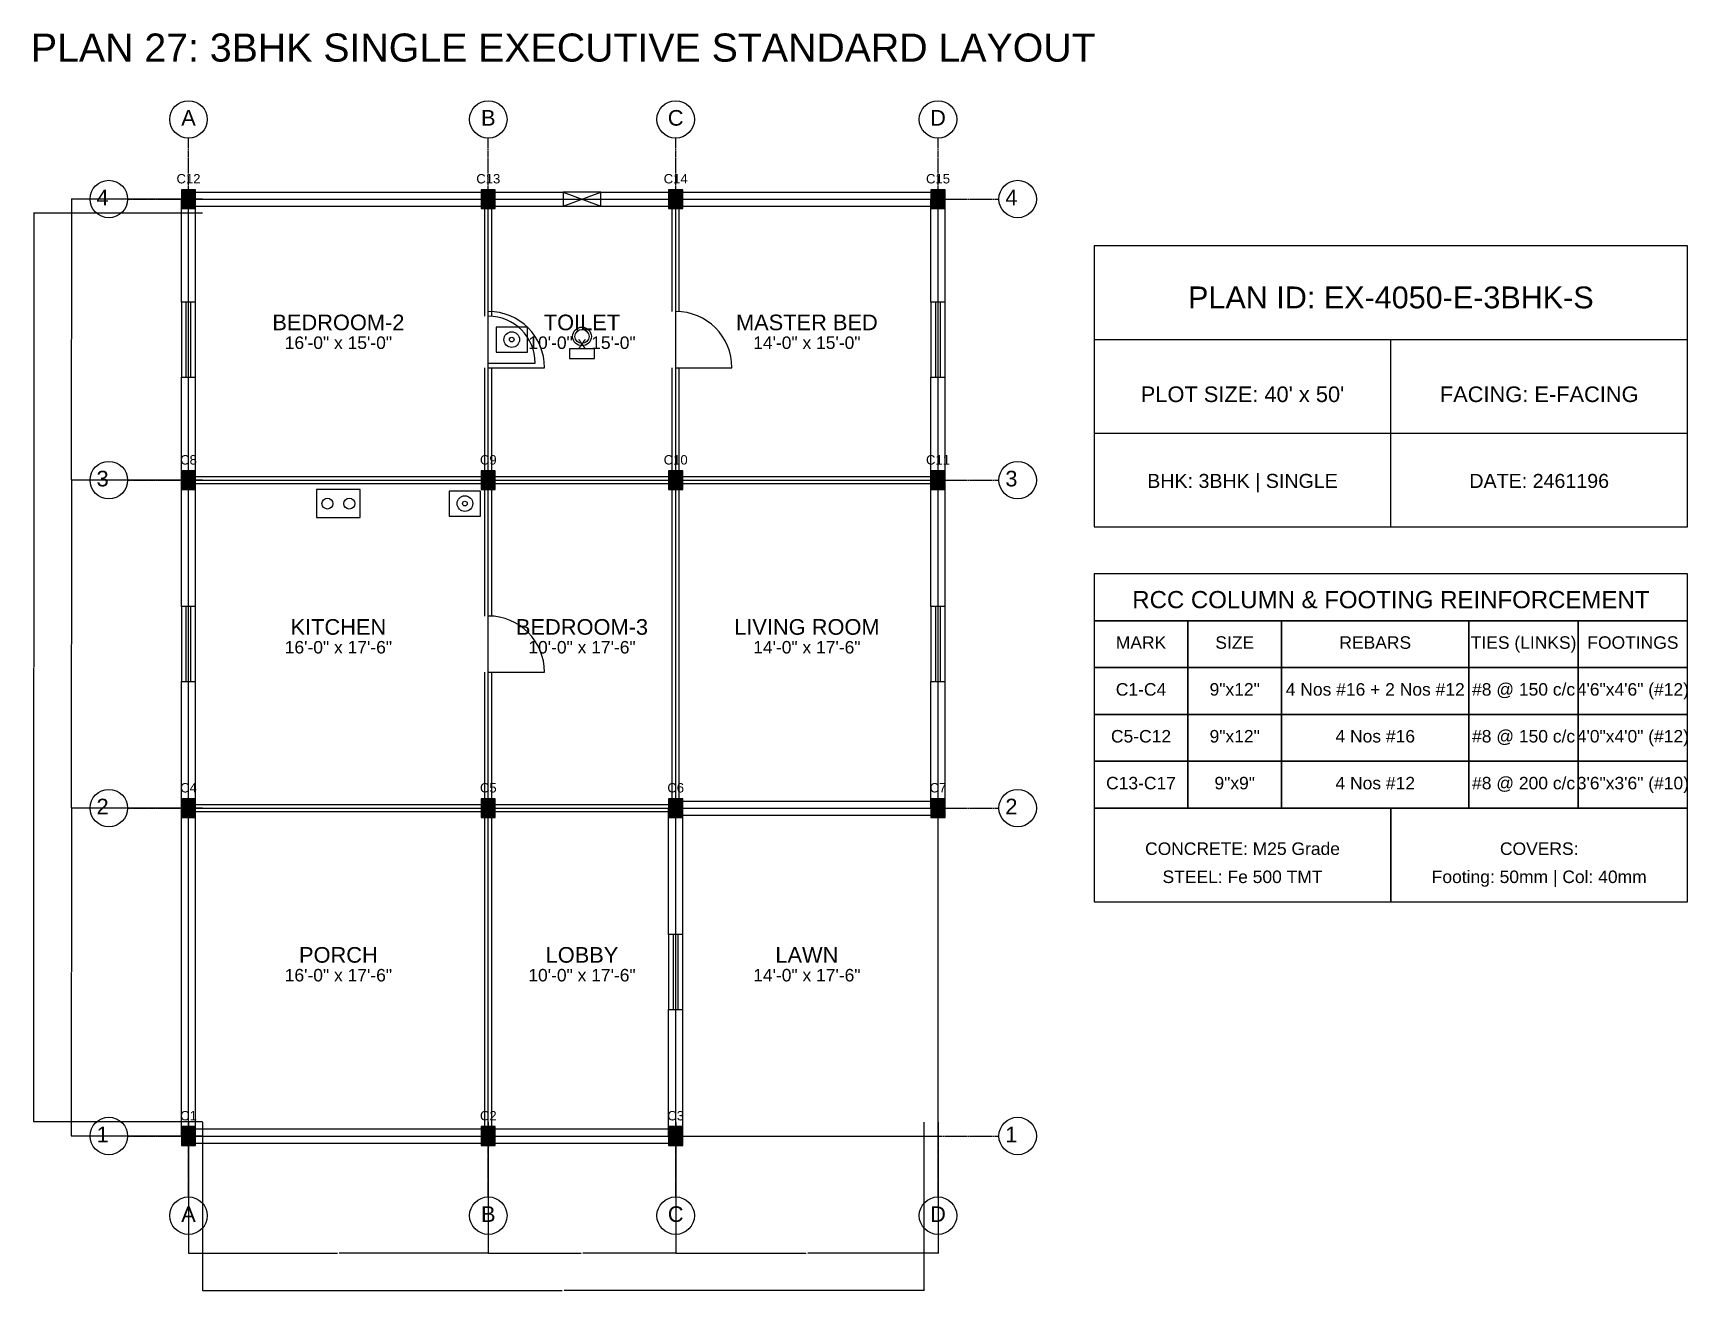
# Model space of a CAD drawing. Header units: inches. Extents: x -134 to 23580, y -99 to 23207.
# Drawn here: x 14900 to 15960, y 4901 to 5706 of the extents above; entities that cross this region are included whole.
import ezdxf
from ezdxf.enums import TextEntityAlignment as Align

# ---------------------------------------------------------------- set-up
doc = ezdxf.new("R2010")
doc.units = ezdxf.units.IN
doc.header["$MEASUREMENT"] = 0
doc.linetypes.add('CENTER', pattern=[2, 1.25, -0.25, 0.25, -0.25])
for name, color, linetype in [('A-COL-HATCH', 251, 'Continuous'), ('A-COLUMN', 1, 'Continuous'), ('A-DIM', 5, 'Continuous'), ('A-DOOR', 30, 'Continuous'), ('A-FIXTURE', 8, 'Continuous'), ('A-TEXT', 2, 'Continuous'), ('A-WALL-EXT', 7, 'Continuous'), ('A-WALL-INT', 9, 'Continuous'), ('A-WINDOW', 4, 'Continuous'), ('S-BEAM-FRAMING', 2, 'Continuous'), ('S-BUBBLE', 4, 'Continuous'), ('S-GRID-CENTER', 8, 'CENTER'), ('S-TABLE', 7, 'Continuous'), ('S-TEXT', 3, 'Continuous')]:
    doc.layers.add(name, color=color, linetype=linetype)
doc.styles.get("Standard").update_dxf_attribs({"font": 'arial.ttf'})
doc.dimstyles.get("Standard").update_dxf_attribs({"dimtxt": 0.18, "dimasz": 0.18, "dimexe": 0.18, "dimexo": 0.0625, "dimgap": 0.09, "dimtad": 0, "dimtih": 1, "dimtoh": 1, "dimdec": 4, "dimzin": 0, "dimdsep": 46, "dimtxsty": 'Standard', "dimcen": 0.09, "dimadec": 0, "dimazin": 0, "dimtfac": 1, "dimtdec": 4, "dimtofl": 0, "dimtmove": 0, "dimatfit": 3, "dimfxl": 1, "dimtolj": 1, "dimtzin": 0, "dimarcsym": 0})

msp = doc.modelspace()

# ---------------------------------------------------------------- texts
at = {"layer": 'A-TEXT'}
for s, height, p in [('PLAN 27: 3BHK SINGLE EXECUTIVE STANDARD LAYOUT', 18, (15240, 5688)), ('C12', 6, (15000, 5610)), ('C13', 6, (15192, 5610)), ('C14', 6, (15312, 5610)), ('C15', 6, (15480, 5610)), ('PLAN ID: EX-4050-E-3BHK-S', 14, (15770, 5530)), ('BEDROOM-2', 10, (15096, 5516)), ('TOILET', 10, (15252, 5516)), ('MASTER BED', 10, (15396, 5516)), ('16\'-0" x 15\'-0"', 8, (15096, 5504)), ('10\'-0" x 15\'-0"', 8, (15252, 5504)), ('14\'-0" x 15\'-0"', 8, (15396, 5504)), ("PLOT SIZE: 40' x 50'", 10, (15675, 5470)), ('FACING: E-FACING', 10, (15865, 5470)), ('C8', 6, (15000, 5430)), ('C9', 6, (15192, 5430)), ('C10', 6, (15312, 5430)), ('C11', 6, (15480, 5430)), ('BHK: 3BHK | SINGLE', 9, (15675, 5415)), ('DATE: 2461196', 9, (15865, 5415)), ('KITCHEN', 10, (15096, 5321)), ('BEDROOM-3', 10, (15252, 5321)), ('LIVING ROOM', 10, (15396, 5321)), ('16\'-0" x 17\'-6"', 8, (15096, 5309)), ('10\'-0" x 17\'-6"', 8, (15252, 5309)), ('14\'-0" x 17\'-6"', 8, (15396, 5309)), ('C4', 6, (15000, 5220)), ('C5', 6, (15192, 5220)), ('C6', 6, (15312, 5220)), ('C7', 6, (15480, 5220)), ('PORCH', 10, (15096, 5111)), ('LOBBY', 10, (15252, 5111)), ('LAWN', 10, (15396, 5111)), ('16\'-0" x 17\'-6"', 8, (15096, 5099)), ('10\'-0" x 17\'-6"', 8, (15252, 5099)), ('14\'-0" x 17\'-6"', 8, (15396, 5099)), ('C1', 6, (15000, 5010)), ('C2', 6, (15192, 5010)), ('C3', 6, (15312, 5010))]:
    msp.add_text(s, height=height, dxfattribs=at).set_placement(p, align=Align.CENTER)
at = {"layer": 'S-TEXT'}
for s, height, p in [('A', 10, (15000, 5647)), ('B', 10, (15192, 5647)), ('C', 10, (15312, 5647)), ('D', 10, (15480, 5647)), ('4', 10, (14945, 5596)), ('4', 10, (15527, 5596)), ('3', 10, (14945, 5416)), ('3', 10, (15527, 5416)), ('RCC COLUMN & FOOTING REINFORCEMENT', 11, (15770, 5338)), ('MARK', 8, (15610, 5312)), ('SIZE', 8, (15670, 5312)), ('REBARS', 8, (15760, 5312)), ('TIES (LINKS)', 8, (15855, 5312)), ('FOOTINGS', 8, (15925, 5312)), ('C1-C4', 8, (15610, 5282)), ('9"x12"', 8, (15670, 5282)), ('4 Nos #16 + 2 Nos #12', 8, (15760, 5282)), ('#8 @ 150 c/c', 8, (15855, 5282)), ('4\'6"x4\'6" (#12)', 8, (15925, 5282)), ('C5-C12', 8, (15610, 5252)), ('9"x12"', 8, (15670, 5252)), ('4 Nos #16', 8, (15760, 5252)), ('#8 @ 150 c/c', 8, (15855, 5252)), ('4\'0"x4\'0" (#12)', 8, (15925, 5252)), ('C13-C17', 8, (15610, 5222)), ('9"x9"', 8, (15670, 5222)), ('4 Nos #12', 8, (15760, 5222)), ('#8 @ 200 c/c', 8, (15855, 5222)), ('3\'6"x3\'6" (#10)', 8, (15925, 5222)), ('2', 10, (14945, 5206)), ('2', 10, (15527, 5206)), ('CONCRETE: M25 Grade', 8, (15675, 5180)), ('COVERS:', 8, (15865, 5180)), ('STEEL: Fe 500 TMT', 8, (15675, 5162)), ('Footing: 50mm | Col: 40mm', 8, (15865, 5162)), ('1', 10, (14945, 4996)), ('1', 10, (15527, 4996)), ('A', 10, (15000, 4945)), ('B', 10, (15192, 4945)), ('C', 10, (15312, 4945)), ('D', 10, (15480, 4945))]:
    msp.add_text(s, height=height, dxfattribs=at).set_placement(p, align=Align.CENTER)

# ---------------------------------------------------------------- blocks, each defined once
blk = doc.blocks.new('*D259')
at = {"layer": 'A-DIM', "color": 0, "lineweight": -2, "transparency": 16777216}
for p, q in [((15000, 5008.9), (15000, 4924.8)), ((15192, 5008.9), (15192, 4924.8)), ((15000.2, 4925), (15095.4, 4925)), ((15191.8, 4925), (15096.6, 4925))]:
    blk.add_line(p, q, dxfattribs=at)
at = {"layer": 'A-DIM', "color": 0, "transparency": 16777216}
for points in [[(15000.2, 4925), (15000.2, 4925), (15000, 4925)], [(15191.8, 4925), (15191.8, 4925), (15192, 4925)]]:
    blk.add_solid(points, dxfattribs=at)
at = {"layer": 'Defpoints', "color": 0, "transparency": 16777216}
for p in [(15000, 5009), (15192, 5009), (15192, 4925)]:
    blk.add_point(p, dxfattribs=at)
at = {"layer": 'A-DIM', "color": 0, "transparency": 16777216, "insert": (15096, 4925), "char_height": 0.18, "attachment_point": 5}
blk.add_mtext('\\A1;192.0000', dxfattribs=at)
blk = doc.blocks.new('*D260')
at = {"layer": 'A-DIM', "color": 0, "lineweight": -2, "transparency": 16777216}
for p, q in [((15192, 5008.9), (15192, 4924.8)), ((15312, 5008.9), (15312, 4924.8)), ((15192.2, 4925), (15251.4, 4925)), ((15311.8, 4925), (15252.6, 4925))]:
    blk.add_line(p, q, dxfattribs=at)
at = {"layer": 'A-DIM', "color": 0, "transparency": 16777216}
for points in [[(15192.2, 4925), (15192.2, 4925), (15192, 4925)], [(15311.8, 4925), (15311.8, 4925), (15312, 4925)]]:
    blk.add_solid(points, dxfattribs=at)
at = {"layer": 'Defpoints', "color": 0, "transparency": 16777216}
for p in [(15192, 5009), (15312, 5009), (15312, 4925)]:
    blk.add_point(p, dxfattribs=at)
at = {"layer": 'A-DIM', "color": 0, "transparency": 16777216, "insert": (15252, 4925), "char_height": 0.18, "attachment_point": 5}
blk.add_mtext('\\A1;120.0000', dxfattribs=at)
blk = doc.blocks.new('*D261')
at = {"layer": 'A-DIM', "color": 0, "lineweight": -2, "transparency": 16777216}
for p, q in [((15312, 5008.9), (15312, 4924.8)), ((15480, 5008.9), (15480, 4924.8)), ((15312.2, 4925), (15395.4, 4925)), ((15479.8, 4925), (15396.6, 4925))]:
    blk.add_line(p, q, dxfattribs=at)
at = {"layer": 'A-DIM', "color": 0, "transparency": 16777216}
for points in [[(15312.2, 4925), (15312.2, 4925), (15312, 4925)], [(15479.8, 4925), (15479.8, 4925), (15480, 4925)]]:
    blk.add_solid(points, dxfattribs=at)
at = {"layer": 'Defpoints', "color": 0, "transparency": 16777216}
for p in [(15312, 5009), (15480, 5009), (15480, 4925)]:
    blk.add_point(p, dxfattribs=at)
at = {"layer": 'A-DIM', "color": 0, "transparency": 16777216, "insert": (15396, 4925), "char_height": 0.18, "attachment_point": 5}
blk.add_mtext('\\A1;168.0000', dxfattribs=at)
blk = doc.blocks.new('*D262')
at = {"layer": 'A-DIM', "color": 0, "lineweight": -2, "transparency": 16777216}
for p, q in [((15009, 5008.9375), (15009, 4900.82)), ((15471, 5008.9375), (15471, 4900.82)), ((15009.18, 4901), (15239.393206, 4901)), ((15470.82, 4901), (15240.606794, 4901))]:
    blk.add_line(p, q, dxfattribs=at)
at = {"layer": 'A-DIM', "color": 0, "transparency": 16777216}
for points in [[(15009.18, 4901.03), (15009.18, 4900.97), (15009, 4901)], [(15470.82, 4901.03), (15470.82, 4900.97), (15471, 4901)]]:
    blk.add_solid(points, dxfattribs=at)
at = {"layer": 'Defpoints', "color": 0, "transparency": 16777216}
for p in [(15009, 5009), (15471, 5009), (15471, 4901)]:
    blk.add_point(p, dxfattribs=at)
at = {"layer": 'A-DIM', "color": 0, "transparency": 16777216, "insert": (15240, 4901), "char_height": 0.18, "attachment_point": 5}
blk.add_mtext('\\A1;462.0000', dxfattribs=at)
blk = doc.blocks.new('*D263')
at = {"layer": 'A-DIM', "color": 0, "lineweight": -2, "transparency": 16777216}
for p, q in [((15008.9, 5210), (14924.8, 5210)), ((14925, 5209.8), (14925, 5105.2)), ((14925, 5000.2), (14925, 5104.8)), ((15008.9, 5000), (14924.8, 5000))]:
    blk.add_line(p, q, dxfattribs=at)
at = {"layer": 'A-DIM', "color": 0, "transparency": 16777216}
for points in [[(14925, 5209.8), (14925, 5209.8), (14925, 5210)], [(14925, 5000.2), (14925, 5000.2), (14925, 5000)]]:
    blk.add_solid(points, dxfattribs=at)
at = {"layer": 'Defpoints', "color": 0, "transparency": 16777216}
for p in [(14925, 5210), (15009, 5210), (15009, 5000)]:
    blk.add_point(p, dxfattribs=at)
at = {"layer": 'A-DIM', "color": 0, "transparency": 16777216, "insert": (14925, 5105), "char_height": 0.18, "attachment_point": 5}
blk.add_mtext('\\A1;210.0000', dxfattribs=at)
blk = doc.blocks.new('*D264')
at = {"layer": 'A-DIM', "color": 0, "lineweight": -2, "transparency": 16777216}
for p, q in [((15008.9, 5420), (14924.8, 5420)), ((14925, 5419.8), (14925, 5315.2)), ((14925, 5210.2), (14925, 5314.8)), ((15008.9, 5210), (14924.8, 5210))]:
    blk.add_line(p, q, dxfattribs=at)
at = {"layer": 'A-DIM', "color": 0, "transparency": 16777216}
for points in [[(14925, 5419.8), (14925, 5419.8), (14925, 5420)], [(14925, 5210.2), (14925, 5210.2), (14925, 5210)]]:
    blk.add_solid(points, dxfattribs=at)
at = {"layer": 'Defpoints', "color": 0, "transparency": 16777216}
for p in [(14925, 5420), (15009, 5420), (15009, 5210)]:
    blk.add_point(p, dxfattribs=at)
at = {"layer": 'A-DIM', "color": 0, "transparency": 16777216, "insert": (14925, 5315), "char_height": 0.18, "attachment_point": 5}
blk.add_mtext('\\A1;210.0000', dxfattribs=at)
blk = doc.blocks.new('*D265')
at = {"layer": 'A-DIM', "color": 0, "lineweight": -2, "transparency": 16777216}
for p, q in [((15008.9, 5600), (14924.8, 5600)), ((14925, 5599.8), (14925, 5510.2)), ((14925, 5420.2), (14925, 5509.8)), ((15008.9, 5420), (14924.8, 5420))]:
    blk.add_line(p, q, dxfattribs=at)
at = {"layer": 'A-DIM', "color": 0, "transparency": 16777216}
for points in [[(14925, 5599.8), (14925, 5599.8), (14925, 5600)], [(14925, 5420.2), (14925, 5420.2), (14925, 5420)]]:
    blk.add_solid(points, dxfattribs=at)
at = {"layer": 'Defpoints', "color": 0, "transparency": 16777216}
for p in [(14925, 5600), (15009, 5600), (15009, 5420)]:
    blk.add_point(p, dxfattribs=at)
at = {"layer": 'A-DIM', "color": 0, "transparency": 16777216, "insert": (14925, 5510), "char_height": 0.18, "attachment_point": 5}
blk.add_mtext('\\A1;180.0000', dxfattribs=at)
blk = doc.blocks.new('*D266')
at = {"layer": 'A-DIM', "color": 0, "lineweight": -2, "transparency": 16777216}
for p, q in [((15008.9, 5591), (14900.8, 5591)), ((14901, 5590.8), (14901, 5300.2)), ((14901, 5009.2), (14901, 5299.8)), ((15008.9, 5009), (14900.8, 5009))]:
    blk.add_line(p, q, dxfattribs=at)
at = {"layer": 'A-DIM', "color": 0, "transparency": 16777216}
for points in [[(14901, 5590.8), (14901, 5590.8), (14901, 5591)], [(14901, 5009.2), (14901, 5009.2), (14901, 5009)]]:
    blk.add_solid(points, dxfattribs=at)
at = {"layer": 'Defpoints', "color": 0, "transparency": 16777216}
for p in [(14901, 5591), (15009, 5591), (15009, 5009)]:
    blk.add_point(p, dxfattribs=at)
at = {"layer": 'A-DIM', "color": 0, "transparency": 16777216, "insert": (14901, 5300), "char_height": 0.18, "attachment_point": 5}
blk.add_mtext('\\A1;582.0000', dxfattribs=at)

# ---------------------------------------------------------------- dimensions: what is measured, and where the dimension line sits
at = {"layer": 'A-DIM'}
for base, p1, p2, picture, middle in [((14925, 5600), (15009, 5420), (15009, 5600), '*D265', (14925, 5510)), ((14901, 5591), (15009, 5009), (15009, 5591), '*D266', (14901, 5300)), ((14925, 5420), (15009, 5210), (15009, 5420), '*D264', (14925, 5315)), ((14925, 5210), (15009, 5000), (15009, 5210), '*D263', (14925, 5105))]:
    dim = msp.add_linear_dim(base=base, p1=p1, p2=p2, angle=90, dimstyle='Standard', dxfattribs=at)
    dim.commit()
    dim.dimension.update_dxf_attribs({"geometry": picture, "text_midpoint": middle})
for base, p1, p2, picture, middle in [((15192, 4925), (15000, 5009), (15192, 5009), '*D259', (15096, 4925)), ((15471, 4901), (15009, 5009), (15471, 5009), '*D262', (15240, 4901)), ((15312, 4925), (15192, 5009), (15312, 5009), '*D260', (15252, 4925)), ((15480, 4925), (15312, 5009), (15480, 5009), '*D261', (15396, 4925))]:
    dim = msp.add_linear_dim(base=base, p1=p1, p2=p2, dimstyle='Standard', dxfattribs=at)
    dim.commit()
    dim.dimension.update_dxf_attribs({"geometry": picture, "text_midpoint": middle})

# ---------------------------------------------------------------- linework, layer by layer
at = {"layer": 'A-COL-HATCH'}
for points in [[(14995.5, 5594), (15004.5, 5594), (14995.5, 5606), (15004.5, 5606)], [(15187.5, 5594), (15196.5, 5594), (15187.5, 5606), (15196.5, 5606)], [(15307.5, 5594), (15316.5, 5594), (15307.5, 5606), (15316.5, 5606)], [(15475.5, 5594), (15484.5, 5594), (15475.5, 5606), (15484.5, 5606)], [(14995.5, 5414), (15004.5, 5414), (14995.5, 5426), (15004.5, 5426)], [(15187.5, 5414), (15196.5, 5414), (15187.5, 5426), (15196.5, 5426)], [(15307.5, 5414), (15316.5, 5414), (15307.5, 5426), (15316.5, 5426)], [(15475.5, 5414), (15484.5, 5414), (15475.5, 5426), (15484.5, 5426)], [(14995.5, 5204), (15004.5, 5204), (14995.5, 5216), (15004.5, 5216)], [(15187.5, 5204), (15196.5, 5204), (15187.5, 5216), (15196.5, 5216)], [(15307.5, 5204), (15316.5, 5204), (15307.5, 5216), (15316.5, 5216)], [(15475.5, 5204), (15484.5, 5204), (15475.5, 5216), (15484.5, 5216)], [(14995.5, 4994), (15004.5, 4994), (14995.5, 5006), (15004.5, 5006)], [(15187.5, 4994), (15196.5, 4994), (15187.5, 5006), (15196.5, 5006)], [(15307.5, 4994), (15316.5, 4994), (15307.5, 5006), (15316.5, 5006)]]:
    msp.add_solid(points, dxfattribs=at)
at = {"layer": 'A-COLUMN'}
for points in [[(14995.5, 5594), (15004.5, 5594), (15004.5, 5606), (14995.5, 5606)], [(15187.5, 5594), (15196.5, 5594), (15196.5, 5606), (15187.5, 5606)], [(15307.5, 5594), (15316.5, 5594), (15316.5, 5606), (15307.5, 5606)], [(15475.5, 5594), (15484.5, 5594), (15484.5, 5606), (15475.5, 5606)], [(14995.5, 5414), (15004.5, 5414), (15004.5, 5426), (14995.5, 5426)], [(15187.5, 5414), (15196.5, 5414), (15196.5, 5426), (15187.5, 5426)], [(15307.5, 5414), (15316.5, 5414), (15316.5, 5426), (15307.5, 5426)], [(15475.5, 5414), (15484.5, 5414), (15484.5, 5426), (15475.5, 5426)], [(14995.5, 5204), (15004.5, 5204), (15004.5, 5216), (14995.5, 5216)], [(15187.5, 5204), (15196.5, 5204), (15196.5, 5216), (15187.5, 5216)], [(15307.5, 5204), (15316.5, 5204), (15316.5, 5216), (15307.5, 5216)], [(15475.5, 5204), (15484.5, 5204), (15484.5, 5216), (15475.5, 5216)], [(14995.5, 4994), (15004.5, 4994), (15004.5, 5006), (14995.5, 5006)], [(15187.5, 4994), (15196.5, 4994), (15196.5, 5006), (15187.5, 5006)], [(15307.5, 4994), (15316.5, 4994), (15316.5, 5006), (15307.5, 5006)]]:
    msp.add_lwpolyline(points, close=True, dxfattribs=at)
at = {"layer": 'A-DOOR'}
for p, q in [((15192, 5495), (15222, 5495)), ((15192, 5492), (15228, 5492)), ((15312, 5492), (15348, 5492)), ((15192, 5297), (15228, 5297)), ((15192, 5297), (15228, 5297))]:
    msp.add_line(p, q, dxfattribs=at)
for centre, radius in [((15192, 5492), 36), ((15192, 5495), 30), ((15312, 5492), 36), ((15192, 5297), 36), ((15192, 5297), 36)]:
    msp.add_arc(centre, radius, 0, 90, dxfattribs=at)
at = {"layer": 'A-FIXTURE'}
for points in [[(15197, 5502), (15217, 5502), (15217, 5518), (15197, 5518)], [(15244, 5498), (15260, 5498), (15260, 5504), (15244, 5504)], [(15082, 5396), (15110, 5396), (15110, 5414), (15082, 5414)], [(15167, 5397), (15187, 5397), (15187, 5413), (15167, 5413)]]:
    msp.add_lwpolyline(points, close=True, dxfattribs=at)
for centre, radius in [((15207, 5510), 5), ((15207, 5510), 1.5), ((15252, 5512), 6), ((15252, 5512), 4.5), ((15089, 5405), 3.5), ((15103, 5405), 3.5), ((15177, 5405), 5), ((15177, 5405), 1.5)]:
    msp.add_circle(centre, radius, dxfattribs=at)
at = {"layer": 'A-WALL-EXT'}
for p, q in [((14995.5, 5534), (14995.5, 5600)), ((15000, 5604.5), (15192, 5604.5)), ((15000, 5595.5), (15192, 5595.5)), ((15004.5, 5534), (15004.5, 5600)), ((15192, 5604.5), (15240, 5604.5)), ((15192, 5595.5), (15240, 5595.5)), ((15264, 5604.5), (15312, 5604.5)), ((15264, 5595.5), (15312, 5595.5)), ((15312, 5604.5), (15480, 5604.5)), ((15312, 5595.5), (15480, 5595.5)), ((15475.5, 5534), (15475.5, 5600)), ((15484.5, 5534), (15484.5, 5600)), ((15580, 5510), (15960, 5510)), ((15770, 5390), (15770, 5510)), ((14995.5, 5420), (14995.5, 5486)), ((15004.5, 5420), (15004.5, 5486)), ((15475.5, 5420), (15475.5, 5486)), ((15484.5, 5420), (15484.5, 5486)), ((15580, 5450), (15960, 5450)), ((14995.5, 5339), (14995.5, 5420)), ((15004.5, 5339), (15004.5, 5420)), ((15475.5, 5339), (15475.5, 5420)), ((15484.5, 5339), (15484.5, 5420)), ((14995.5, 5210), (14995.5, 5291)), ((15004.5, 5210), (15004.5, 5291)), ((15475.5, 5210), (15475.5, 5291)), ((15484.5, 5210), (15484.5, 5291)), ((15312, 5214.5), (15480, 5214.5)), ((14995.5, 5000), (14995.5, 5210)), ((15004.5, 5000), (15004.5, 5210)), ((15307.5, 5129), (15307.5, 5210)), ((15312, 5205.5), (15480, 5205.5)), ((15316.5, 5129), (15316.5, 5210)), ((15307.5, 5000), (15307.5, 5081)), ((15316.5, 5000), (15316.5, 5081)), ((15000, 5004.5), (15192, 5004.5)), ((15192, 5004.5), (15312, 5004.5)), ((15000, 4995.5), (15192, 4995.5)), ((15192, 4995.5), (15312, 4995.5))]:
    msp.add_line(p, q, dxfattribs=at)
msp.add_lwpolyline([(15580, 5390), (15960, 5390), (15960, 5570), (15580, 5570)], close=True, dxfattribs=at)
at = {"layer": 'A-WALL-INT'}
for p, q in [((15189.75, 5525), (15189.75, 5600)), ((15194.25, 5525), (15194.25, 5600)), ((15309.75, 5528), (15309.75, 5600)), ((15314.25, 5528), (15314.25, 5600)), ((15189.75, 5420), (15189.75, 5492)), ((15194.25, 5420), (15194.25, 5492)), ((15309.75, 5420), (15309.75, 5492)), ((15314.25, 5420), (15314.25, 5492)), ((15000, 5422.25), (15192, 5422.25)), ((15000, 5417.75), (15192, 5417.75)), ((15189.75, 5333), (15189.75, 5420)), ((15192, 5422.25), (15312, 5422.25)), ((15192, 5417.75), (15312, 5417.75)), ((15194.25, 5333), (15194.25, 5420)), ((15309.75, 5210), (15309.75, 5420)), ((15312, 5422.25), (15480, 5422.25)), ((15312, 5417.75), (15480, 5417.75)), ((15314.25, 5210), (15314.25, 5420)), ((15189.75, 5210), (15189.75, 5297)), ((15194.25, 5210), (15194.25, 5297)), ((15000, 5212.25), (15192, 5212.25)), ((15000, 5207.75), (15192, 5207.75)), ((15189.75, 5000), (15189.75, 5210)), ((15192, 5212.25), (15312, 5212.25)), ((15192, 5207.75), (15312, 5207.75)), ((15194.25, 5000), (15194.25, 5210))]:
    msp.add_line(p, q, dxfattribs=at)
at = {"layer": 'A-WINDOW'}
for p, q in [((15240, 5595.5), (15264, 5604.5)), ((15240, 5604.5), (15264, 5595.5)), ((14998.5, 5486), (14998.5, 5534)), ((15001.5, 5486), (15001.5, 5534)), ((15478.5, 5486), (15478.5, 5534)), ((15481.5, 5486), (15481.5, 5534)), ((14998.5, 5291), (14998.5, 5339)), ((15001.5, 5291), (15001.5, 5339)), ((15478.5, 5291), (15478.5, 5339)), ((15481.5, 5291), (15481.5, 5339)), ((15310.5, 5081), (15310.5, 5129)), ((15313.5, 5081), (15313.5, 5129))]:
    msp.add_line(p, q, dxfattribs=at)
for points in [[(15240, 5595.5), (15264, 5595.5), (15264, 5604.5), (15240, 5604.5)], [(14995.5, 5486), (15004.5, 5486), (15004.5, 5534), (14995.5, 5534)], [(15475.5, 5486), (15484.5, 5486), (15484.5, 5534), (15475.5, 5534)], [(14995.5, 5291), (15004.5, 5291), (15004.5, 5339), (14995.5, 5339)], [(15475.5, 5291), (15484.5, 5291), (15484.5, 5339), (15475.5, 5339)], [(15307.5, 5081), (15316.5, 5081), (15316.5, 5129), (15307.5, 5129)]]:
    msp.add_lwpolyline(points, close=True, dxfattribs=at)
at = {"layer": 'S-BEAM-FRAMING'}
for p, q in [((15000, 5000), (15000, 5600)), ((15000, 5600), (15480, 5600)), ((15192, 5000), (15192, 5600)), ((15312, 5000), (15312, 5600)), ((15480, 5000), (15480, 5600)), ((15000, 5420), (15480, 5420)), ((15000, 5210), (15480, 5210)), ((15000, 5000), (15480, 5000))]:
    msp.add_line(p, q, dxfattribs=at)
at = {"layer": 'S-BUBBLE'}
for centre in [(15000, 5651), (15192, 5651), (15312, 5651), (15480, 5651), (14949, 5600), (15531, 5600), (14949, 5420), (15531, 5420), (14949, 5210), (15531, 5210), (14949, 5000), (15531, 5000), (15000, 4949), (15192, 4949), (15312, 4949), (15480, 4949)]:
    msp.add_circle(centre, 12, dxfattribs=at)
at = {"layer": 'S-GRID-CENTER'}
for p, q in [((15000, 4961), (15000, 5639)), ((15192, 4961), (15192, 5639)), ((15312, 4961), (15312, 5639)), ((15480, 4961), (15480, 5639)), ((14961, 5600), (15519, 5600)), ((14961, 5420), (15519, 5420)), ((14961, 5210), (15519, 5210)), ((14961, 5000), (15519, 5000))]:
    msp.add_line(p, q, dxfattribs=at)
at = {"layer": 'S-TABLE'}
for points in [[(15580, 5330), (15960, 5330), (15960, 5360), (15580, 5360)], [(15580, 5300), (15640, 5300), (15640, 5330), (15580, 5330)], [(15640, 5300), (15700, 5300), (15700, 5330), (15640, 5330)], [(15700, 5300), (15820, 5300), (15820, 5330), (15700, 5330)], [(15820, 5300), (15890, 5300), (15890, 5330), (15820, 5330)], [(15890, 5300), (15960, 5300), (15960, 5330), (15890, 5330)], [(15580, 5270), (15640, 5270), (15640, 5300), (15580, 5300)], [(15640, 5270), (15700, 5270), (15700, 5300), (15640, 5300)], [(15700, 5270), (15820, 5270), (15820, 5300), (15700, 5300)], [(15820, 5270), (15890, 5270), (15890, 5300), (15820, 5300)], [(15890, 5270), (15960, 5270), (15960, 5300), (15890, 5300)], [(15580, 5240), (15640, 5240), (15640, 5270), (15580, 5270)], [(15640, 5240), (15700, 5240), (15700, 5270), (15640, 5270)], [(15700, 5240), (15820, 5240), (15820, 5270), (15700, 5270)], [(15820, 5240), (15890, 5240), (15890, 5270), (15820, 5270)], [(15890, 5240), (15960, 5240), (15960, 5270), (15890, 5270)], [(15580, 5210), (15640, 5210), (15640, 5240), (15580, 5240)], [(15640, 5210), (15700, 5210), (15700, 5240), (15640, 5240)], [(15700, 5210), (15820, 5210), (15820, 5240), (15700, 5240)], [(15820, 5210), (15890, 5210), (15890, 5240), (15820, 5240)], [(15890, 5210), (15960, 5210), (15960, 5240), (15890, 5240)], [(15580, 5150), (15770, 5150), (15770, 5210), (15580, 5210)], [(15770, 5150), (15960, 5150), (15960, 5210), (15770, 5210)]]:
    msp.add_lwpolyline(points, close=True, dxfattribs=at)

msp.set_redraw_order([(e.dxf.handle, doc.entitydb.next_handle()) for e in msp.query("TEXT MTEXT ATTDEF DIMENSION ARC_DIMENSION")])  # texts and dimensions are drawn at this point

doc.saveas('drawing.dxf')
